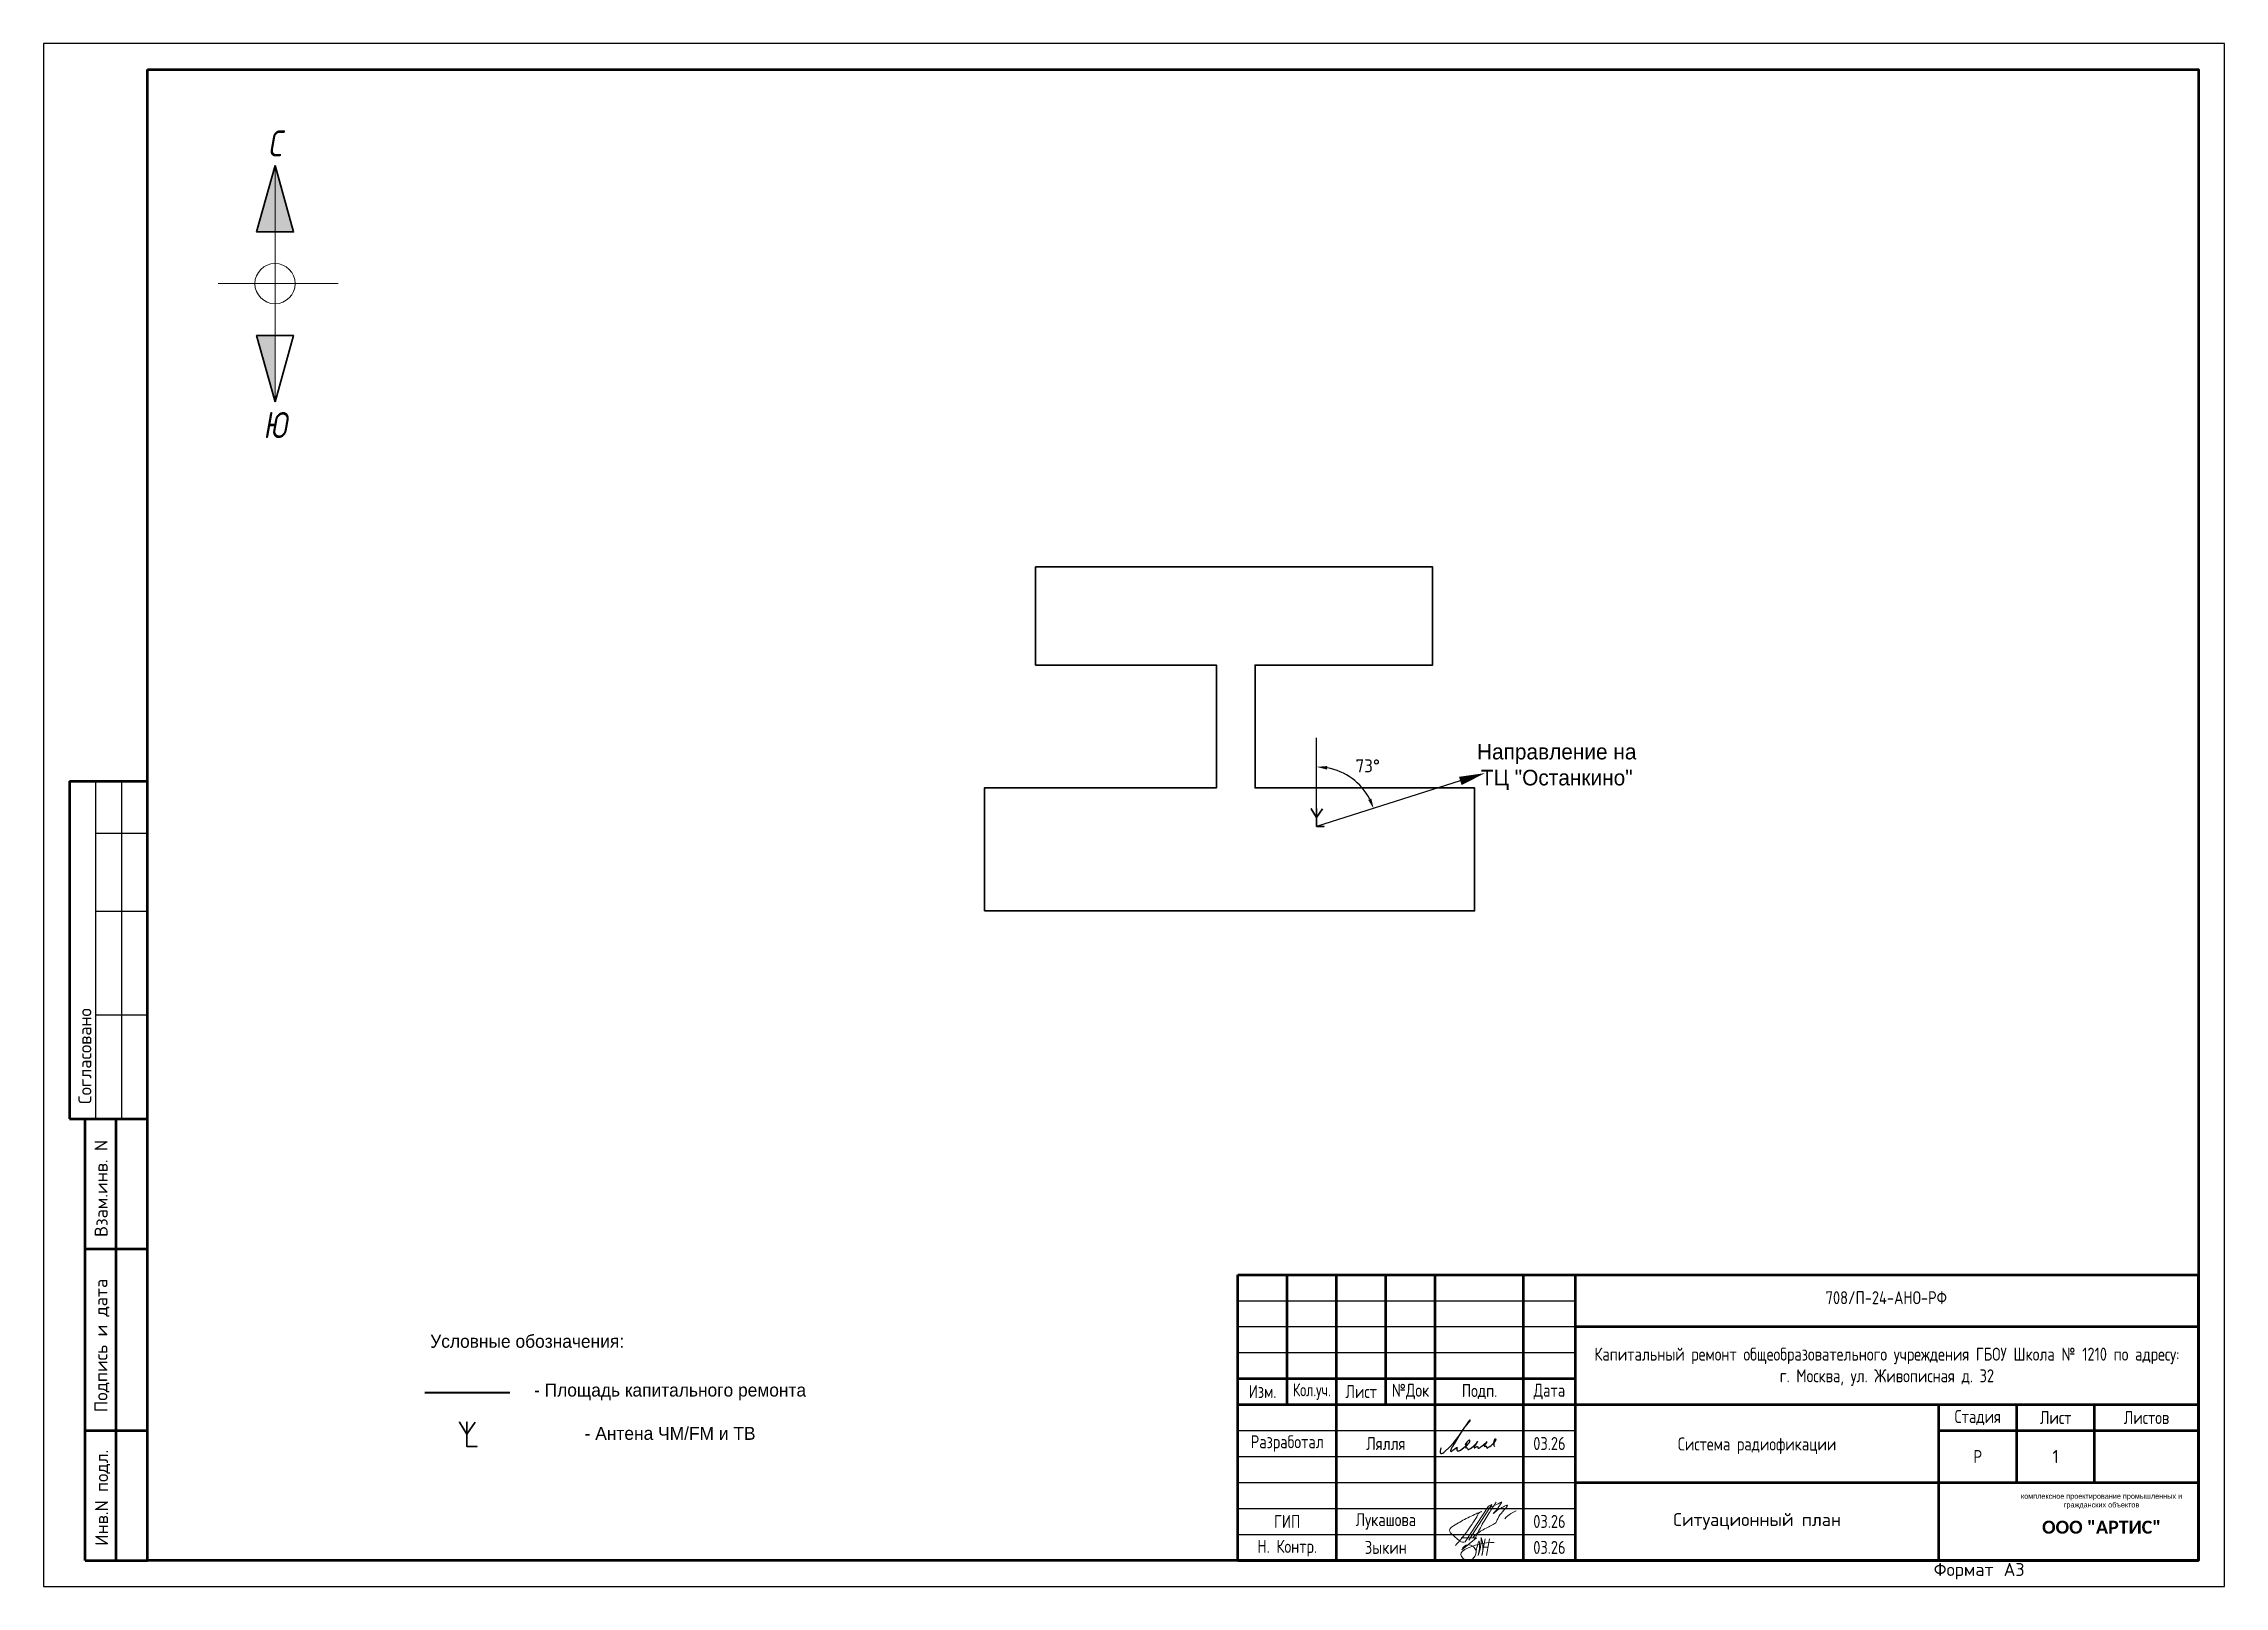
# Model space of a CAD drawing. Header units: millimetres. Extents: x -87434 to 499450, y -468665 to 122144.
# Drawn here: x -71536 to -29536, y 63109 to 92809 of the extents above; entities that cross this region are included whole.
import ezdxf
from ezdxf.enums import TextEntityAlignment as Align

# ---------------------------------------------------------------- set-up
doc = ezdxf.new("R2010")
doc.units = ezdxf.units.MM
for name, color, linetype, lineweight in [('05_Oboznachen', 7, 'Continuous', 9), ('__ФОРМАТ', 7, 'Continuous', 40), ('лс', 5, 'Continuous', 30), ('Подписи', 7, 'Continuous', 13)]:
    doc.layers.add(name, color=color, linetype=linetype, lineweight=lineweight)
for name, color, linetype in [('0_ANNOT_Dimensions', 7, 'Continuous'), ('__НАДПИСИ', 7, 'Continuous'), ('TEXT1', 7, 'Continuous'), ('СОТ', 7, 'Continuous'), ('стена', 20, 'Continuous'), ('Штампы', 7, 'Continuous')]:
    doc.layers.add(name, color=color, linetype=linetype)
doc.layers.add('ОФ_подписи', color=5, linetype='Continuous', lineweight=13, true_color=0x0000ff)
doc.styles.add('GOST 2.304 type A', font='', dxfattribs={"height": 250})
doc.styles.add('ICOCPEUR', font='isocpeur.ttf', dxfattribs={"height": 250})
doc.styles.add('ISOCPEUR', font='isocpeur.ttf', dxfattribs={"width": 0.9, "height": 350})
doc.styles.add('Mipgost_5', font='', dxfattribs={"height": 250})
doc.styles.add('PDF ISOCPEUR', font='isocpeur.ttf')
doc.styles.add('RubezhCAD', font='', dxfattribs={"oblique": 10})
doc.styles.get("Standard").update_dxf_attribs({"font": ''})
doc.styles.add('XREF1$0$Standard', font='isocpeur.ttf')
doc.styles.add('ГОСТ 2.304', font='')
doc.styles.get('GOST 2.304 type A').set_extended_font_data('GOST 2.304 type A')
doc.styles.get('Mipgost_5').set_extended_font_data('Mipgost')
doc.styles.get('RubezhCAD').set_extended_font_data('GOST type A')
doc.styles.get('Standard').set_extended_font_data('GOST type B')
doc.styles.get('ГОСТ 2.304').set_extended_font_data('GOST 2.304 type A')
doc.dimstyles.get("Standard").update_dxf_attribs({"dimtxt": 0.18, "dimasz": 0.18, "dimexe": 0.18, "dimexo": 0.0625, "dimgap": 0.09, "dimtad": 0, "dimtih": 1, "dimtoh": 1, "dimdec": 4, "dimzin": 0, "dimdsep": 46, "dimtxsty": 'Standard', "dimcen": 0.09, "dimadec": 0, "dimazin": 0, "dimtfac": 1, "dimtdec": 4, "dimtofl": 0, "dimtmove": 0, "dimatfit": 3, "dimfxl": 1, "dimtolj": 1, "dimtzin": 0, "dimarcsym": 0})

msp = doc.modelspace()

# ---------------------------------------------------------------- texts
at = {"color": 0, "linetype": 'Continuous', "transparency": 33554687, "insert": (-32786.11631, 65608.77288), "char_height": 250, "width": 1500, "attachment_point": 5, "style": 'PDF ISOCPEUR'}
msp.add_mtext('1', dxfattribs=at)
at = {"layer": '05_Oboznachen', "attachment_point": 5}
for s, insert, char_height, width, style in [('{\\C5;С}', (-67078.97497, 90888.86794), 500, 5505.3285509, 'RubezhCAD'), ('{\\C1;Ю}', (-67078.97497, 85465.05678), 500, 5505.3285509, 'RubezhCAD'), ('{\\C0;Направление на\\PТЦ "Останкино"}', (-42394.82103, 78885.21716), 300, 35224.1784793, 'Mipgost_5'), ('{\\C0;Условные обозначения:}', (-62223.2852, 67825.25415), 250, 5505.3285509, 'Mipgost_5'), ('{\\C0;- Площадь капитального ремонта\\P \\P- Антена ЧМ/FМ и ТВ      }', (-59470.62093, 66469.20439), 250, 5505.3285509, 'Mipgost_5')]:
    msp.add_mtext(s, dxfattribs=dict(at, insert=insert, char_height=char_height, width=width, style=style))
at = {"layer": 'TEXT1', "transparency": 33554687, "insert": (-38536.11631, 64360.48122), "char_height": 250, "width": 7000, "attachment_point": 5, "style": 'ICOCPEUR'}
msp.add_mtext('\\A1;{\\C0;Ситуационный план }', dxfattribs=at)

# ---------------------------------------------------------------- blocks, each defined once
blk = doc.blocks.new('*U1031')
at = {"lineweight": 50}
for p, q in [((5, 155), (20, 155)), ((5, 155), (5, 90)), ((5, 90), (20, 90)), ((8, 5), (8, 90)), ((14, 5), (14, 90)), ((8, 65), (20, 65)), ((8, 30), (20, 30)), ((8, 5), (20, 5))]:
    blk.add_line(p, q, dxfattribs=at)
for p, q in [((10, 155), (10, 90)), ((15, 155), (15, 90)), ((10, 145), (20, 145)), ((10, 130), (20, 130)), ((10, 110), (20, 110))]:
    blk.add_line(p, q)
blk.add_lwpolyline([(0, 0), (420, 0), (420, 297), (0, 297)], close=True)
blk.add_lwpolyline([(20, 292), (415, 292), (415, 5), (20, 5)], close=True, dxfattribs=at)
at = {"style": 'XREF1$0$Standard'}
for s, p in [('Согласовано', (7.95, 102.07)), ('Взам.инв. N', (11.07, 76.61)), ('Подпись и дата', (11.04, 46.36)), ('Инв.N подл.', (11.17, 17.07))]:
    blk.add_text(s, height=2.5, rotation=90, dxfattribs=at).set_placement(p, align=Align.MIDDLE_CENTER)
blk.add_text('Формат', height=2.5, dxfattribs=at).set_placement((364.02, 2))
blk.add_text('А3', height=2.5, dxfattribs=at).set_placement((381.51, 2), align=Align.RIGHT)
for tag, p in [('СОГЛАСОВАНО_ДАТА2', (14.37, 145.56)), ('СОГЛАСОВАНО_ДАТА3', (19.37, 145.56)), ('СОГЛАСОВАНО_ФАМИЛИЯ2', (14.37, 110.56)), ('СОГЛАСОВАНО_ФАМИЛИЯ3', (19.37, 110.56)), ('СОГЛАСОВАНО_ДОЛЖНОСТЬ2', (14.37, 90.56)), ('СОГЛАСОВАНО_ДОЛЖНОСТЬ3', (19.37, 90.56))]:
    blk.add_attdef(tag, p, '', height=2.5, rotation=90, dxfattribs=at)
for tag, p in [('ВЗАМ_ИНВ_НОМЕР', (19.37, 77.5)), ('ИНВ_N_ПОДЛ', (19.37, 17.5))]:
    blk.add_attdef(tag, text='', height=2.5, rotation=90, dxfattribs=at).set_placement(p, align=Align.CENTER)
blk.add_attdef('ИНВ_ДАТА', text='', height=2.5, rotation=90, dxfattribs=at).set_placement((19.37, 63.83), align=Align.RIGHT)
blk = doc.blocks.new('П_Зыкин')
at = {"layer": 'ОФ_подписи', "color": 5, "ltscale": 100, "transparency": 33554687}
for p, q in [((142, 249), (62, -174)), ((102, 37), (218, 37)), ((258, 249), (178, -174))]:
    blk.add_line(p, q, dxfattribs=at)
blk.add_lwpolyline([(-462, 273), (-74, 273), (-446, -30)], dxfattribs=at)
for centre, radius, start, end in [((-271, -94), 186, 314.2393, 159.9348), ((345, -1372), 1523, 88.8758, 117.8788), ((1109, -252), 1204, 158.7593, 174.231), ((-1024, 224), 1068, 337.8144, 2.8859), ((-849, 72), 852, 342.8308, 7.4815), ((-9, 182), 4.48, 8.9691, 155.6551), ((-643, 22), 732, 344.4555, 20.462), ((-318, -169), 151, 108.7568, 173.4251), ((-287, -115), 185, 191.5358, 322.3512)]:
    blk.add_arc(centre, radius, start, end, dxfattribs=at)
blk = doc.blocks.new('П_Лукашова')
at = {"layer": 'ОФ_подписи', "color": 5}
for p, q in [((221, 339), (-221, -339)), ((286, 371), (-156, -307)), ((283, 370), (218, 338))]:
    blk.add_line(p, q, dxfattribs=at)
for points in [[(221, 301), (344, 360), (434, 401), (475, 416), (464, 395), (420, 336), (342, 232), (310, 203), (337, 221), (420, 283), (490, 322), (558, 352), (576, 358), (491, 240), (403, 113), (374, 49), (360, 20)], [(-221, -339), (-276, -344), (-368, -289), (-446, -221), (-505, -166), (-522, -116), (-412, -16), (-295, 56), (-173, 120), (-49, 179), (33, 216), (87, 237), (52, 221), (11, 167), (-59, 51), (-126, -52), (-177, -132), (-256, -231), (-409, -409)], [(360, 20), (294, -18), (203, -65), (91, -124), (-73, -248)], [(366, 415), (236, 213), (85, -37), (-50, -300)], [(530, 102), (646, 199), (748, 254)]]:
    blk.add_spline(points, degree=3, dxfattribs=at)
blk = doc.blocks.new('штамп')
at = {"layer": '__ФОРМАТ', "linetype": 'Continuous', "lineweight": 50}
for p, q in [((531929, 45357), (531929, 50857)), ((531929, 50857), (550429, 50857)), ((532879, 48357), (532879, 50857)), ((533829, 45357), (533829, 50857)), ((534779, 48357), (534779, 50857)), ((535729, 45357), (535729, 50857)), ((537429, 45357), (537429, 50857)), ((538429, 45357), (538429, 50857)), ((550429, 45357), (550429, 50857)), ((538429, 49857), (550429, 49857)), ((531929, 48857), (538429, 48857)), ((531929, 48357), (550429, 48357)), ((545429, 45357), (545429, 48357)), ((546929, 46857), (546929, 48357)), ((548429, 46857), (548429, 48357)), ((545429, 47857), (550429, 47857)), ((538429, 46857), (550429, 46857)), ((531929, 45357), (550429, 45357))]:
    blk.add_line(p, q, dxfattribs=at)
at = {"layer": '__ФОРМАТ', "linetype": 'Continuous', "lineweight": -2}
for p, q in [((531929, 50357), (538429, 50357)), ((531929, 49857), (538429, 49857)), ((531929, 49357), (538429, 49357)), ((531929, 48857), (538429, 48857)), ((531929, 47857), (538429, 47857)), ((531929, 47357), (538429, 47357)), ((531929, 46857), (538429, 46857)), ((538429, 46857), (550429, 46857)), ((531929, 46357), (538429, 46357)), ((531929, 45857), (538429, 45857))]:
    blk.add_line(p, q, dxfattribs=at)
at = {"layer": 'Подписи', "color": 5, "lineweight": 25}
blk.add_lwpolyline([(535847, 47525), (535833, 47500), (535823, 47461), (535824, 47440), (535829, 47423), (535840, 47414), (535857, 47413), (535876, 47421), (535897, 47435), (535917, 47454), (536005, 47539), (536088, 47624), (536142, 47690), (536203, 47776), (536266, 47874), (536323, 47953), (536362, 48009), (536395, 48059), (536405, 48060), (536397, 48045), (536295, 47925), (536205, 47790), (536095, 47603), (536059, 47544), (536038, 47506), (536029, 47485), (536027, 47473), (536027, 47462), (536031, 47457), (536037, 47454), (536045, 47456), (536057, 47466), (536072, 47479), (536107, 47506), (536133, 47525), (536147, 47532), (536152, 47532), (536153, 47529), (536150, 47520), (536147, 47504), (536146, 47491), (536148, 47479), (536150, 47471), (536157, 47465), (536166, 47462), (536178, 47464), (536189, 47469), (536215, 47480), (536240, 47498), (536281, 47529), (536306, 47550), (536324, 47567), (536342, 47582), (536372, 47609), (536388, 47629), (536397, 47646), (536399, 47657), (536398, 47666), (536393, 47671), (536383, 47671), (536372, 47667), (536356, 47653), (536336, 47632), (536323, 47612), (536313, 47599), (536309, 47587), (536310, 47579), (536315, 47575), (536326, 47579), (536335, 47585), (536344, 47592), (536348, 47595), (536352, 47596), (536354, 47595), (536355, 47592), (536349, 47583), (536342, 47575), (536334, 47561), (536326, 47547), (536322, 47538), (536320, 47531), (536321, 47523), (536325, 47519), (536328, 47519), (536333, 47524), (536338, 47527), (536344, 47526), (536346, 47520), (536351, 47508), (536355, 47498), (536359, 47493), (536366, 47491), (536375, 47491), (536385, 47497), (536412, 47513), (536436, 47532), (536466, 47559), (536491, 47583), (536517, 47607), (536529, 47621), (536545, 47642), (536547, 47643), (536546, 47644), (536543, 47644), (536541, 47642), (536538, 47637), (536499, 47577), (536491, 47558), (536482, 47544), (536480, 47535), (536479, 47529), (536481, 47524), (536483, 47522), (536489, 47523), (536494, 47526), (536502, 47532), (536512, 47539), (536522, 47544), (536530, 47548), (536541, 47549), (536547, 47546), (536550, 47541), (536551, 47531), (536552, 47525), (536553, 47521), (536558, 47517), (536562, 47515), (536568, 47515), (536575, 47517), (536583, 47523), (536596, 47533), (536617, 47547), (536636, 47561), (536659, 47583), (536688, 47609), (536702, 47620), (536713, 47630), (536721, 47636), (536727, 47641), (536727, 47643), (536726, 47644), (536723, 47643), (536720, 47638), (536715, 47629), (536693, 47594), (536681, 47575), (536676, 47566), (536674, 47557), (536677, 47551), (536679, 47547), (536684, 47546), (536689, 47549), (536695, 47552), (536700, 47554), (536709, 47554), (536716, 47551), (536717, 47545), (536719, 47535), (536721, 47527), (536725, 47524), (536731, 47520), (536741, 47523), (536747, 47528), (536757, 47534), (536779, 47550), (536809, 47572), (536842, 47600), (536865, 47623), (536880, 47642), (536895, 47664), (536899, 47675), (536901, 47684), (536898, 47689), (536891, 47693), (536881, 47689), (536873, 47682), (536862, 47668), (536856, 47654), (536855, 47638), (536856, 47622), (536856, 47598), (536858, 47583), (536860, 47572), (536864, 47560), (536871, 47551)], dxfattribs=at)
at = {"layer": 'ОФ_подписи'}
for name, p, xscale, yscale, zscale in [('П_Лукашова', (536533, 46057), 1.010226427429054, 1.010226427429054, 1.010226427429054), ('П_Зыкин', (536581, 45585), 0.7621923841183493, 0.7621923841183493, 0.7621923841183493)]:
    blk.add_blockref(name, p, dxfattribs=dict(at, xscale=xscale, yscale=yscale, zscale=zscale))
at = {"transparency": 33554687, "attachment_point": 5, "style": 'ГОСТ 2.304'}
for s, insert, char_height, width in [('{\\fArial|b0|i0|c204|p34;комплексное проектирование промышленных и гражданских объектов}', (548563, 46495), 100, 3372.21), ('{\\fCorbel Light|b1|i0|c204|p34;ООО "АРТИС"}', (548563, 45995), 250, 4171.2)]:
    blk.add_mtext(s, dxfattribs=dict(at, insert=insert, char_height=char_height, width=width))
at = {"layer": '__НАДПИСИ', "lineweight": 9, "ltscale": 2, "style": 'ISOCPEUR', "flags": 1}
blk.add_attdef('NOTATION', (548864, 51134), '', height=250, dxfattribs=at)
at = {"layer": '__НАДПИСИ', "lineweight": 9, "ltscale": 2, "style": 'RubezhCAD', "oblique": 10}
blk.add_attdef('SHEET', text='', height=250, dxfattribs=at).set_placement((547679, 47357), align=Align.MIDDLE_CENTER)
at = {"layer": '__ФОРМАТ', "color": 7, "linetype": 'Continuous', "lineweight": 20, "char_height": 250, "attachment_point": 5, "style": 'GOST 2.304 type A'}
for s, insert, width in [('Капитальный ремонт общеобразовательного учреждения ГБОУ Школа № 1210 по адресу:      \\Pг. Москва, ул. Живописная д. 32', (544429, 49085), 12000), ('\\pi-7.5,l7.5,t7.5;{\\W0.9;\\C256;Кол.уч.}', (533354, 48607), 950), ('Система радиофикации', (541929, 47564), 7000)]:
    blk.add_mtext(s, dxfattribs=dict(at, insert=insert, width=width))
at = {"layer": '__ФОРМАТ', "color": 7, "linetype": 'Continuous', "lineweight": 20, "char_height": 250, "attachment_point": 5, "line_spacing_factor": 1.2, "style": 'GOST 2.304 type A'}
for s, insert, width in [('\\pi-7.5,l7.5,t7.5;{\\C256;Изм.}', (532404, 48607), 950), ('\\pi-7.5,l7.5,t7.5;{\\C256;Лист}', (534304, 48607), 950), ('\\pi-7.5,l7.5,t7.5;{\\C256;№Док}', (535254, 48607), 950), ('\\pi-7.5,l7.5,t7.5;{\\C256;Подп.}', (536584, 48607), 1710.72), ('\\pi-7.5,l7.5,t7.5;{\\C256;Дата}', (537929, 48607), 1000), ('\\pi-7.5,l7.5,t7.5;{\\C256;Стадия}', (546179, 48107), 1500), ('\\pi-7.5,l7.5,t7.5;{\\C256;Лист}', (547679, 48107), 1500), ('\\pi-7.5,l7.5,t7.5;{\\C256;Листов}', (549429, 48107), 2000), ('\\pi-7.5,l7.5,t7.5;{\\C256;Разработал}', (532879, 47607), 1900), ('{\\C256;Лялля}', (534779, 47607), 1900), ('{\\C256;03.26}', (537929, 47607), 1000), ('\\pi-750,l750,t750;{\\C256;Р}', (546179, 47357), 1500), ('\\pi-7.5,l7.5,t7.5;{\\C256;ГИП}', (532879, 46107), 1900), ('{\\C256;Лукашова}', (534779, 46107), 1900), ('{\\C256;03.26}', (537929, 46107), 1000), ('{\\C256;Н. Контр. }', (532879, 45592), 1900), ('\\pi-750,l750,t750;{\\C256;Зыкин}', (534779, 45607), 1900), ('{\\C256;03.26}', (537929, 45607), 1000)]:
    blk.add_mtext(s, dxfattribs=dict(at, insert=insert, width=width))
at = {"layer": 'стена', "color": 18, "true_color": 0x000000, "insert": (543249, 50539), "char_height": 250, "width": 3851.47, "attachment_point": 1, "style": 'GOST 2.304 type A'}
blk.add_mtext('708/П-24-АНО-РФ', dxfattribs=at)
blk = doc.blocks.new('*D1211')
at = {"layer": '0_ANNOT_Dimensions', "color": 0, "lineweight": -2, "transparency": 16777216}
blk.add_arc((-47017, 77736), 1149, 27.288, 80.0159, dxfattribs=at)
at = {"layer": '0_ANNOT_Dimensions', "color": 0, "transparency": 16777216}
for points in [[(-46821, 78834), (-46815, 78901), (-47017, 78885)], [(-45965, 78275), (-46026, 78250), (-45920, 78078)]]:
    blk.add_solid(points, dxfattribs=at)
at = {"layer": 'Defpoints', "color": 0, "transparency": 16777216}
for p in [(-30140, 82994), (-47017, 79438), (-46545, 78784), (-47017, 77736), (-51246, 76418)]:
    blk.add_point(p, dxfattribs=at)
at = {"layer": '0_ANNOT_Dimensions', "color": 0, "lineweight": 20, "transparency": 16777216, "insert": (-46034, 78905), "char_height": 250, "attachment_point": 5}
blk.add_mtext('\\A1;73°', dxfattribs=at)

# ---------------------------------------------------------------- dimensions: what is measured, and where the dimension line sits
at = {"layer": '0_ANNOT_Dimensions', "lineweight": 20}
dim = msp.add_angular_dim_2l(base=(-46545.23905, 78783.82536), line1=((-51245.78912, 76418.41103), (-30140.43435, 82993.59443)), line2=((-47016.90798, 77735.88091), (-47016.90798, 79438.10212)), dimstyle='Standard', override={"dimtxt": 250, "dimasz": 200, "dimgap": 100, "dimtad": 2}, dxfattribs=at)
dim.commit()
dim.dimension.update_dxf_attribs({"geometry": '*D1211', "text_midpoint": (-46277.45399, 78615.57799), "dimtype": 162})

# ---------------------------------------------------------------- hatches: boundary and pattern name
at = {"layer": 'лс', "ltscale": 100}
h = msp.add_hatch(color=256, dxfattribs=at)
h.dxf.hatch_style = 1
h.paths.add_polyline_path([(-67078.97497, 90462.17743), (-67078.97497, 89185.44748), (-66722.87928, 89185.44748)])
h.paths.add_polyline_path([(-67435.07065, 89185.44748), (-67078.97497, 89185.44748), (-67078.97497, 90462.17743)])
h = msp.add_hatch(color=1, dxfattribs=at)
h.dxf.hatch_style = 1
h.paths.add_polyline_path([(-67078.97497, 87191.86055), (-67435.07065, 87191.86055), (-67078.97497, 85915.13059)])

# ---------------------------------------------------------------- linework, layer by layer
for p, q in [((-47019.99627, 77740.25666), (-47019.99627, 79442.47787)), ((-44251.95405, 78613.79767), (-47021.45583, 77734.43689))]:
    msp.add_line(p, q)
msp.add_solid([(-44277.17298, 78693.22342), (-44226.73511, 78534.37192), (-43775.39955, 78765.11129)])
at = {"layer": 'лс', "color": 5, "ltscale": 100}
msp.add_lwpolyline([(-67078.97497, 90462.17743), (-67435.07065, 89185.44748), (-66722.87928, 89185.44748), (-67078.97497, 90462.17743)], dxfattribs=at)
at = {"layer": 'лс', "color": 0, "lineweight": 13, "ltscale": 100}
for points in [[(-67078.97497, 90462.17743), (-67078.97497, 88188.65401)], [(-68173.96919, 88188.65401), (-65864.29303, 88188.65401)], [(-67078.97497, 88188.65401), (-67078.97497, 85915.13059)]]:
    msp.add_lwpolyline(points, dxfattribs=at)
at = {"layer": 'лс', "color": 1, "ltscale": 100}
for points in [[(-67078.97497, 85915.13059), (-66722.87928, 87191.86055), (-67435.07065, 87191.86055), (-67078.97497, 85915.13059)], [(-47019.99627, 77740.25666), (-47019.99627, 78080.13249), (-47019.99627, 77740.25666), (-46878.27019, 77740.25666), (-47019.99627, 77740.25666), (-47019.99627, 77910.19458), (-47122.55183, 78080.13249), (-47019.99627, 77910.19458), (-46903.90908, 78080.13249)], [(-63384.94039, 65800.65019), (-63384.94039, 66272.69996), (-63384.94039, 65800.65019), (-63188.0986, 65800.65019), (-63384.94039, 65800.65019), (-63384.94039, 66036.67507), (-63527.37866, 66272.69996), (-63384.94039, 66036.67507), (-63223.70817, 66272.69996)]]:
    msp.add_lwpolyline(points, dxfattribs=at)
at = {"layer": 'лс', "color": 1}
msp.add_lwpolyline([(-53415.88081, 76112.5956), (-43975.69092, 76112.5956), (-43975.69092, 78478.75644), (-48203.11518, 78478.75644), (-48203.11518, 80844.9164), (-44786.21117, 80844.9164), (-44786.21117, 82734.66911), (-52430.54135, 82734.66911), (-52430.54135, 80844.9164), (-48950.06723, 80844.9164), (-48950.06723, 78478.75644), (-53415.88081, 78478.75644)], close=True, dxfattribs=at)
at = {"layer": 'лс', "color": 1, "lineweight": 40, "ltscale": 100}
msp.add_lwpolyline([(-62558.00708, 66832.02404), (-64196.04722, 66832.02404)], dxfattribs=at)
at = {"layer": 'лс', "color": 0, "lineweight": 13, "ltscale": 100}
msp.add_circle((-67078.97497, 88188.65401), 387.93215, dxfattribs=at)

# ---------------------------------------------------------------- block references
at = {"layer": 'СОТ'}
msp.add_blockref('штамп', (-580464.74012, 18251.73622), dxfattribs=at)
at = {"layer": 'Штампы', "color": 7, "transparency": 33554687, "xscale": 100, "yscale": 100, "zscale": 100}
msp.add_blockref('*U1031', (-71536.11631, 63108.77288), dxfattribs=at)

msp.set_redraw_order([(e.dxf.handle, doc.entitydb.next_handle()) for e in msp.query("TEXT MTEXT ATTDEF DIMENSION ARC_DIMENSION")])  # texts and dimensions are drawn at this point

doc.saveas('drawing.dxf')
